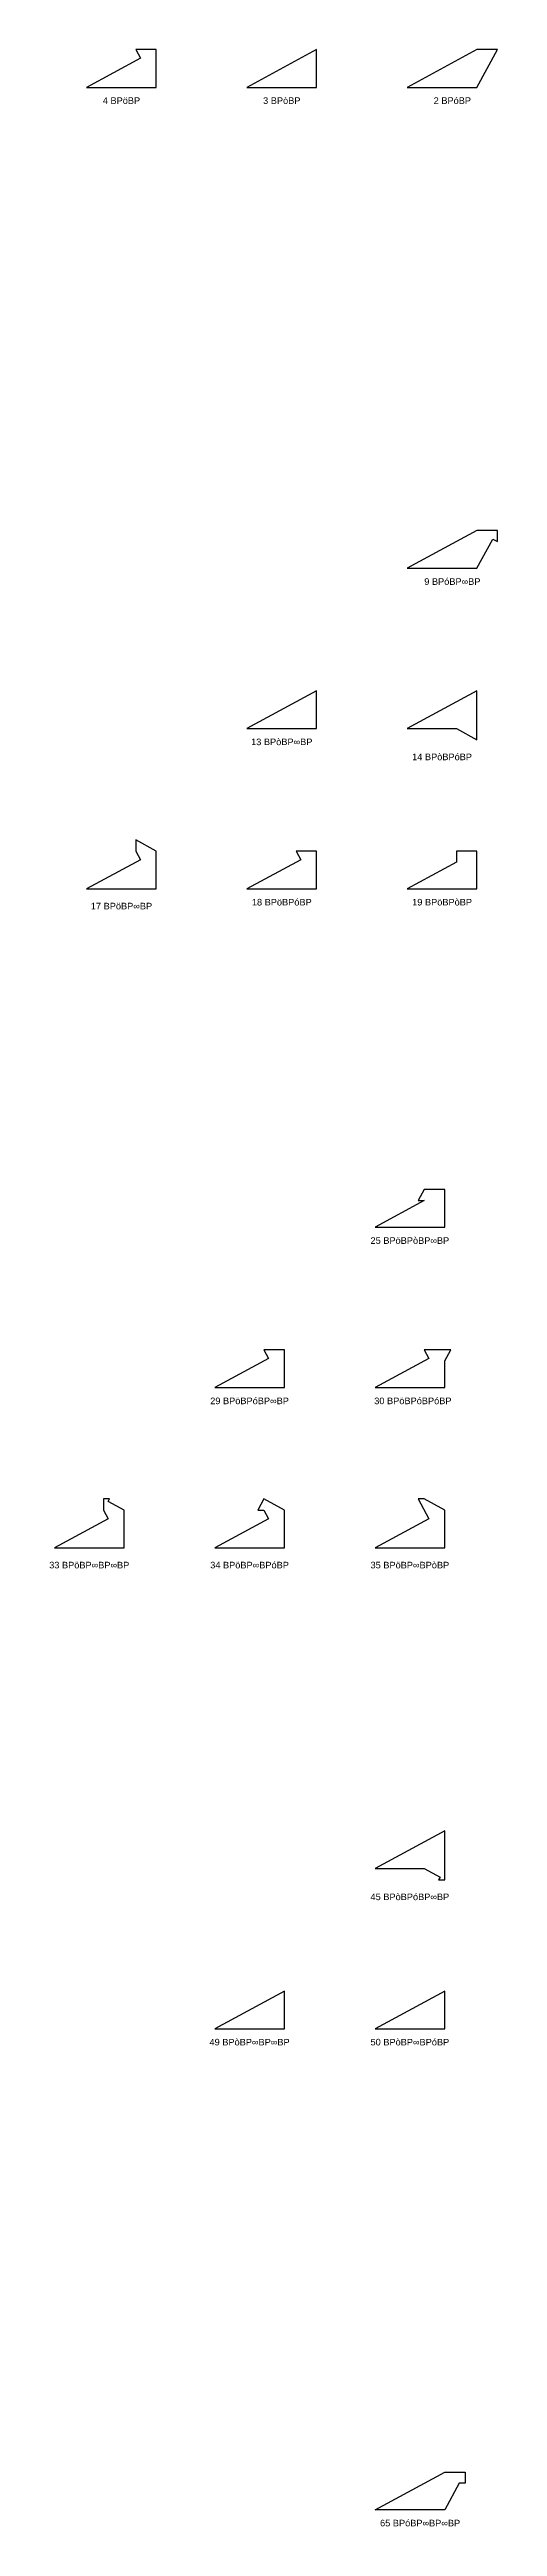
# Model space of a CAD drawing. Header units: millimetres. Extents: x 915202 to 1524453, y -2147646 to 62068.
# Drawn here: x 1234986 to 1309450, y -2065200 to -1653467 of the extents above; entities that cross this region are included whole.
import ezdxf
from ezdxf.enums import TextEntityAlignment as Align

# ---------------------------------------------------------------- set-up
doc = ezdxf.new("R2010")
doc.units = ezdxf.units.MM
doc.styles.add('Arial', font='arial_0.ttf')

msp = doc.modelspace()

# ---------------------------------------------------------------- texts
at = {"style": 'Arial'}
for s, height, p in [('4 BPöBP', 1095.2, (1246946, -1661956)), ('3 BPòBP', 1095.2, (1273595, -1661956)), ('2 BPóBP', 1095.2, (1301950, -1661956)), ('9 BPóBP∞BP', 1095.2, (1301950, -1741902)), ('13 BPòBP∞BP', 1095.21, (1273595, -1768551)), ('14 BPòBPóBP', 1095.21, (1300244, -1771051)), ('18 BPöBPóBP', 1095.21, (1273595, -1795199)), ('19 BPöBPòBP', 1095.21, (1300244, -1795199)), ('17 BPöBP∞BP', 1095.21, (1246946, -1795848)), ('25 BPöBPòBP∞BP', 1095.21, (1294886, -1851448)), ('29 BPöBPóBP∞BP', 1095.21, (1268237, -1878096)), ('30 BPöBPóBPóBP', 1095.21, (1295389, -1878096)), ('33 BPöBP∞BP∞BP', 1095.21, (1241589, -1905393)), ('34 BPöBP∞BPóBP', 1095.21, (1268237, -1905393)), ('35 BPöBP∞BPòBP', 1095.21, (1294886, -1905393)), ('45 BPòBPóBP∞BP', 1095.21, (1294886, -1960542)), ('49 BPòBP∞BP∞BP', 1095.21, (1268237, -1984691)), ('50 BPòBP∞BPóBP', 1095.21, (1294886, -1984691)), ('65 BPóBP∞BP∞BP', 1095.21, (1296592, -2064637))]:
    msp.add_text(s, height=height, dxfattribs=at).set_placement(p, align=Align.MIDDLE_CENTER)

# ---------------------------------------------------------------- linework, layer by layer
for points in [[(1250104, -1654897), (1241153, -1659755), (1252740, -1659755), (1252740, -1653467), (1249327, -1653467)], [(1279389, -1653467), (1267801, -1659755), (1279389, -1659755)], [(1309450, -1653467), (1306037, -1653467), (1294450, -1659755), (1306037, -1659755)], [(1309450, -1733413), (1306037, -1733413), (1294450, -1739701), (1306037, -1739701), (1308674, -1734843), (1309450, -1735265)], [(1267801, -1766350), (1279389, -1766350), (1279389, -1760061)], [(1306037, -1760061), (1294450, -1766350), (1302625, -1766350), (1306037, -1768202)], [(1250104, -1788141), (1241153, -1792998), (1252740, -1792998), (1252740, -1786710), (1249327, -1784858), (1249327, -1786710)], [(1275976, -1786710), (1276752, -1788141), (1267801, -1792998), (1279389, -1792998), (1279389, -1786710)], [(1302625, -1788562), (1294450, -1792998), (1306037, -1792998), (1306037, -1786710), (1302625, -1786710)], [(1296262, -1844810), (1297267, -1844810), (1289092, -1849247), (1300680, -1849247), (1300680, -1842958), (1297267, -1842958)], [(1274031, -1875895), (1274031, -1869607), (1270618, -1869607), (1271395, -1871038), (1262444, -1875895)], [(1297267, -1869607), (1298043, -1871038), (1289092, -1875895), (1300680, -1875895), (1300680, -1871459), (1301685, -1869607)], [(1243970, -1894404), (1243970, -1896256), (1244746, -1897686), (1235795, -1902544), (1247382, -1902544), (1247382, -1896256), (1244746, -1894825), (1244975, -1894404)], [(1271395, -1897686), (1262444, -1902544), (1274031, -1902544), (1274031, -1896256), (1270618, -1894404), (1269613, -1896256), (1270618, -1896256)], [(1298043, -1897686), (1289092, -1902544), (1300680, -1902544), (1300680, -1896256), (1297267, -1894404), (1296262, -1894404)], [(1299675, -1957693), (1300680, -1957693), (1300680, -1949553), (1289092, -1955841), (1297267, -1955841), (1299903, -1957272)], [(1262444, -1982490), (1274031, -1982490), (1274031, -1976202)], [(1289092, -1982490), (1300680, -1982490), (1300680, -1976202)], [(1304092, -2058000), (1303087, -2058000), (1300680, -2062436), (1289092, -2062436), (1300680, -2056148), (1304092, -2056148)]]:
    msp.add_lwpolyline(points, close=True)

msp.set_redraw_order([(e.dxf.handle, doc.entitydb.next_handle()) for e in msp.query("TEXT MTEXT ATTDEF DIMENSION ARC_DIMENSION")])  # texts and dimensions are drawn at this point

doc.saveas('drawing.dxf')
